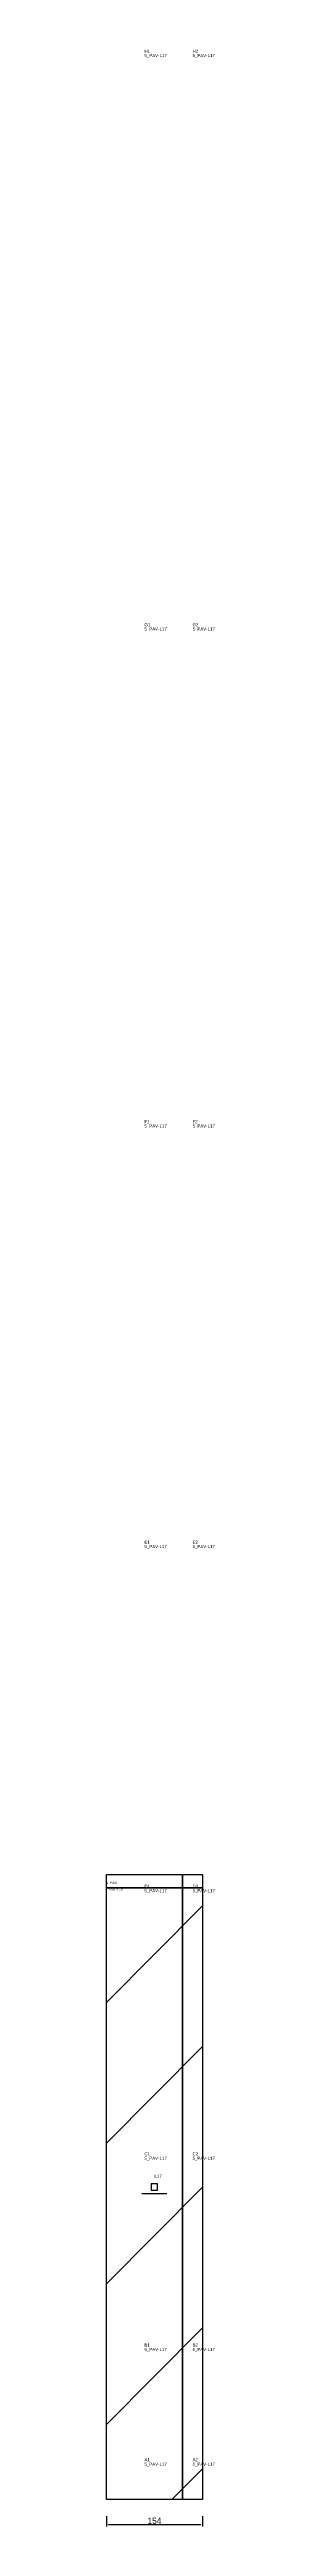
# Model space of a CAD drawing. Header units: metres. Extents: x 222 to 396, y -839 to 3114.
import ezdxf

# ---------------------------------------------------------------- set-up
doc = ezdxf.new("R2010")
doc.units = ezdxf.units.M
for name, color, linetype in [('3', 3, 'CONTINUOUS'), ('AUX00', 7, 'CONTINUOUS'), ('COTA', 241, 'CONTINUOUS'), ('FOLHA', 255, 'CONTINUOUS'), ('Hachura', 251, 'CONTINUOUS'), ('NOMENCLATURA', 7, 'CONTINUOUS'), ('Nível', 160, 'CONTINUOUS'), ('Painéis', 200, 'CONTINUOUS'), ('Pilares', 5, 'CONTINUOUS'), ('SARR_2.2x7', 40, 'CONTINUOUS')]:
    doc.layers.add(name, color=color, linetype=linetype)
doc.styles.add('ARIAL', font='Arial.ttf')
doc.styles.add('STR_STANDARD', font='arial.ttf')
doc.dimstyles.new('EZ DXF', dxfattribs={"dimtxt": 10, "dimasz": 3.5, "dimexe": 3, "dimexo": 1.5, "dimgap": 1, "dimtad": 1, "dimdec": 1, "dimdsep": 46, "dimcen": 2.5, "dimazin": 3, "dimtfac": 1, "dimtmove": 0, "dimatfit": 3})

msp = doc.modelspace()

# ---------------------------------------------------------------- hatches: boundary and pattern name
at = {"layer": 'Hachura'}
h = msp.add_hatch(dxfattribs=at)
h.set_pattern_fill('ANSI31', scale=50)
h.paths.add_polyline_path([(222.2, 201.5), (376.2, 201.5), (376.2, -795.5), (222.2, -795.5)])
h = msp.add_hatch(dxfattribs=at)
h.set_pattern_fill('ANSI31', scale=50)
h.paths.add_polyline_path([(222.2, 201.5), (376.2, 201.5), (376.2, -795.5), (222.2, -795.5)])

# ---------------------------------------------------------------- linework, layer by layer
at = {"layer": '3'}
for points in [[(344.2, -795.5), (344.2, 201.5)], [(344.2, -795.5), (344.2, 201.5)], [(222.2, 180.5), (376.2, 180.5)], [(222.2, 180.5), (376.2, 180.5)]]:
    msp.add_lwpolyline(points, close=True, dxfattribs=at)
at = {"layer": 'Painéis', "color": 200}
for p, q in [((222.2, 201.5), (376.2, 201.5)), ((222.2, -795.5), (222.2, 201.5)), ((222.2, 201.5), (376.2, 201.5)), ((222.2, -795.5), (222.2, 201.5)), ((376.2, 201.5), (376.2, -795.5)), ((376.2, 201.5), (376.2, -795.5)), ((376.2, -795.5), (222.2, -795.5)), ((376.2, -795.5), (222.2, -795.5))]:
    msp.add_line(p, q, dxfattribs=at)
at = {"layer": 'Pilares'}
msp.add_lwpolyline([(294.2, -302), (304.2, -302), (304.2, -292), (294.2, -292)], close=True, dxfattribs=at)
msp.add_lwpolyline([(294.2, -302), (304.2, -302), (304.2, -292), (294.2, -292)], close=True, dxfattribs=at)
at = {"layer": 'SARR_2.2x7'}
msp.add_line((279.2, -307), (319.2, -307), dxfattribs=at)
msp.add_line((279.2, -307), (319.2, -307), dxfattribs=at)

# ---------------------------------------------------------------- texts
at = {"layer": '3', "style": 'STR_STANDARD'}
for s, p in [('H1', (283.2, 3108.5)), ('H1', (283.2, 3108.5)), ('H2', (360.2, 3108.5)), ('H2', (360.2, 3108.5)), ('G1', (283.2, 2193.5)), ('G1', (283.2, 2193.5)), ('G2', (360.2, 2193.5)), ('G2', (360.2, 2193.5)), ('F1', (283.2, 1400.5)), ('F1', (283.2, 1400.5)), ('F2', (360.2, 1400.5)), ('F2', (360.2, 1400.5)), ('E1', (283.2, 729.5)), ('E1', (283.2, 729.5)), ('E2', (360.2, 729.5)), ('E2', (360.2, 729.5)), ('D1', (283.2, 180.5)), ('D1', (283.2, 180.5)), ('D2', (360.2, 180.5)), ('D2', (360.2, 180.5)), ('C1', (283.2, -246.5)), ('C1', (283.2, -246.5)), ('C2', (360.2, -246.5)), ('C2', (360.2, -246.5)), ('B1', (283.2, -551.5)), ('B1', (283.2, -551.5)), ('B2', (360.2, -551.5)), ('B2', (360.2, -551.5)), ('A1', (283.2, -734.5)), ('A1', (283.2, -734.5)), ('A2', (360.2, -734.5)), ('A2', (360.2, -734.5))]:
    msp.add_text(s, height=5, dxfattribs=at).set_placement(p)
at = {"layer": 'AUX00', "style": 'STR_STANDARD'}
for p in [(283.2, 3101.5), (283.2, 3101.5), (360.2, 3101.5), (360.2, 3101.5), (283.2, 2186.5), (283.2, 2186.5), (360.2, 2186.5), (360.2, 2186.5), (283.2, 1393.5), (283.2, 1393.5), (360.2, 1393.5), (360.2, 1393.5), (283.2, 722.5), (283.2, 722.5), (360.2, 722.5), (360.2, 722.5), (283.2, 173.5), (283.2, 173.5), (360.2, 173.5), (360.2, 173.5), (283.2, -253.5), (283.2, -253.5), (360.2, -253.5), (360.2, -253.5), (283.2, -558.5), (283.2, -558.5), (360.2, -558.5), (360.2, -558.5), (283.2, -741.5), (283.2, -741.5), (360.2, -741.5), (360.2, -741.5)]:
    msp.add_text('5_PAV-L17', height=5, dxfattribs=at).set_placement(p)
at = {"layer": 'FOLHA'}
msp.add_text('FOLHA-L17', height=3, dxfattribs=at).set_placement((227.2, 176.5))
msp.add_text('FOLHA-L17', height=3, dxfattribs=at).set_placement((227.2, 176.5))
at = {"layer": 'NOMENCLATURA', "insert": (299.2, -277), "char_height": 5, "attachment_point": 1, "style": 'ARIAL'}
msp.add_mtext('L17', dxfattribs=at)
msp.add_mtext('L17', dxfattribs=at)
at = {"layer": 'Nível'}
msp.add_text('5_PAV', height=4, dxfattribs=at).set_placement((222.2, 186.5))
msp.add_text('5_PAV', height=4, dxfattribs=at).set_placement((222.2, 186.5))

# ---------------------------------------------------------------- dimensions: what is measured, and where the dimension line sits
at = {"layer": 'COTA'}
msp.add_linear_dim(base=(222.2, -835.5), p1=(222.2, -820.5), p2=(376.2, -820.5), dimstyle='EZ DXF', dxfattribs=at).render()
msp.add_linear_dim(base=(222.2, -835.5), p1=(222.2, -820.5), p2=(376.2, -820.5), dimstyle='EZ DXF', dxfattribs=at).render()

doc.saveas('drawing.dxf')
